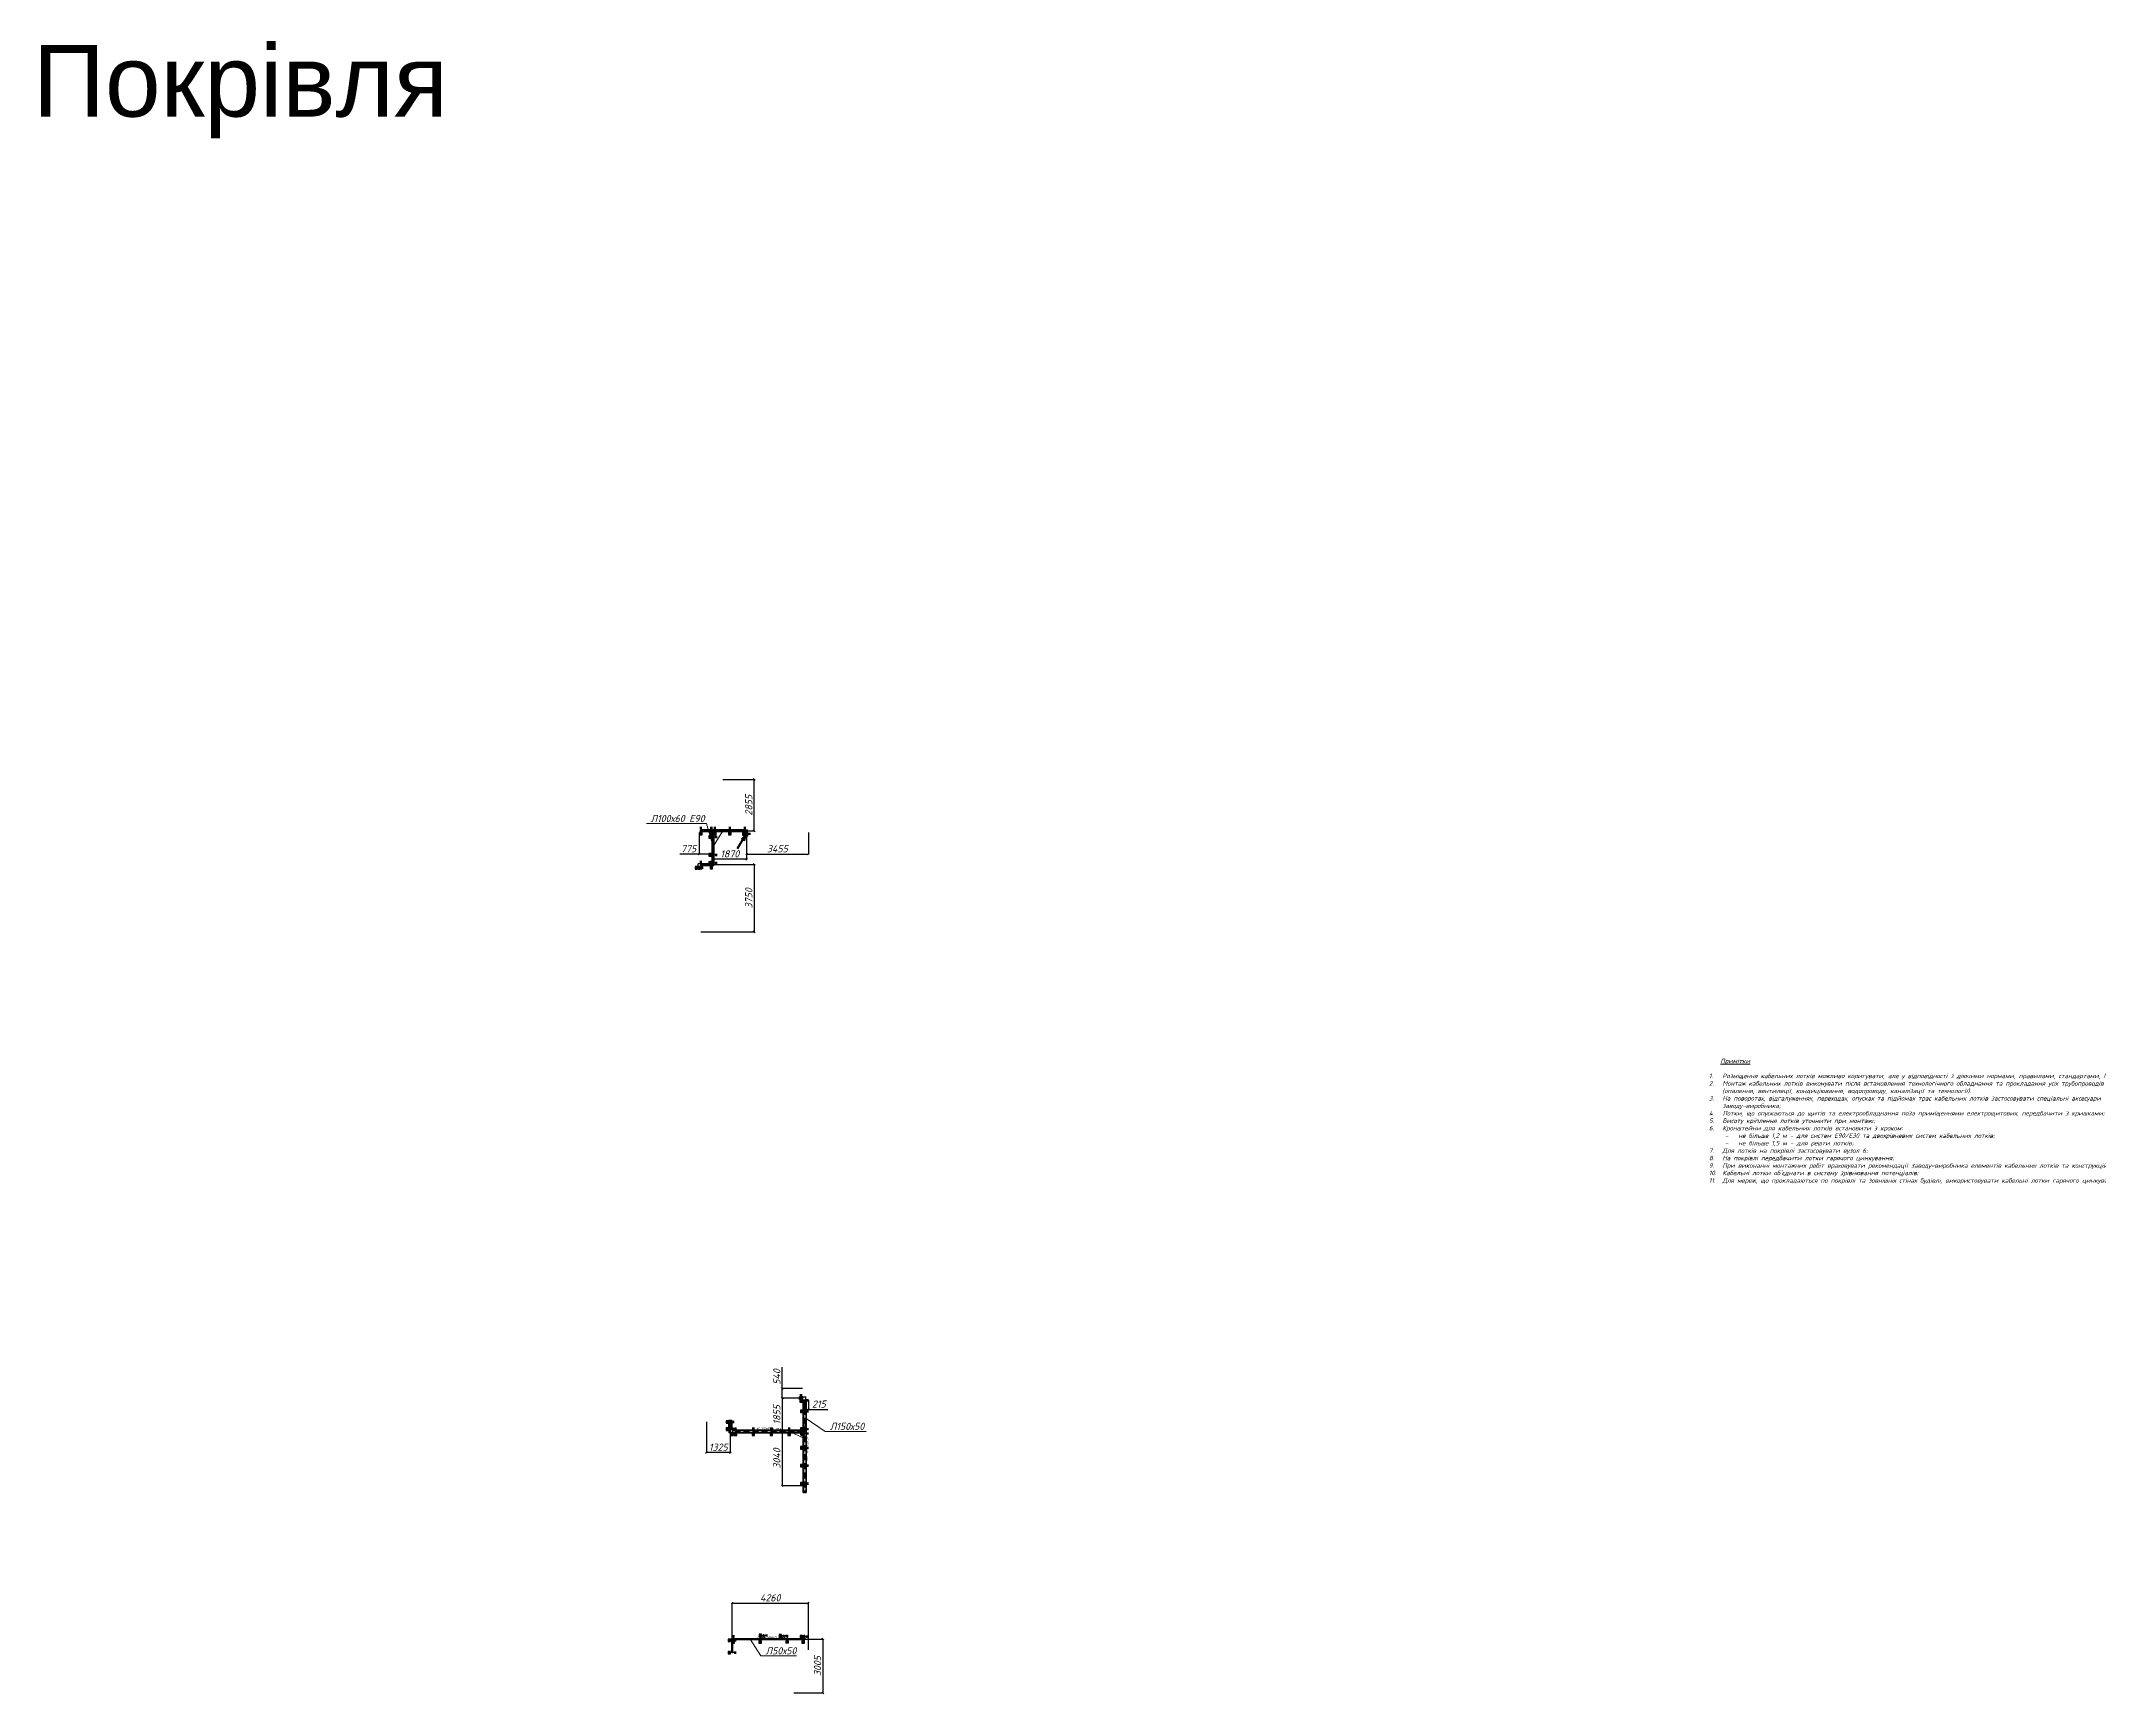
# Model space of a CAD drawing. Extents: x 221643 to 289394, y 86804 to 109436.
# Drawn here: x 277905 to 289394, y 100208 to 109436 of the extents above; entities that cross this region are included whole.
import ezdxf
from ezdxf import colors
from ezdxf.entities.mleader import LeaderData, LeaderLine
from ezdxf.math import Vec2, Vec3

# ---------------------------------------------------------------- set-up
doc = ezdxf.new("R2010")
doc.units = 0
doc.linetypes.add('DASHED2', pattern=[0.375, 0.25, -0.125])
doc.layers.get('Defpoints').update_dxf_attribs({"color": 140})
doc.layers.add('BAKS_opis', color=7, linetype='Continuous')
doc.layers.add("E_Прив'язки", color=24, linetype='Continuous')
for name, color, linetype, lineweight in [('E_Лотки', 5, 'Continuous', 30), ('E_Лотки_аварійні', 1, 'Continuous', 30), ('E_Позначення', 7, 'Continuous', 15), ('E_Щити', 1, 'Continuous', 50)]:
    doc.layers.add(name, color=color, linetype=linetype, lineweight=lineweight)
doc.layers.add('E_Лотки_опори_опуски', color=2, linetype='Continuous', plot=False)
doc.styles.add('GENERATED_STYLE_1', font='arial.ttf')
doc.styles.add('GOST 2.304', font='isocpeui.ttf')
doc.styles.add('ROMANS', font='ROMANS')
doc.styles.get("Standard").update_dxf_attribs({"font": 'arial.ttf'})
doc.styles.add('ГОСТ 2.304', font='isocpeui.ttf')
doc.dimstyles.new('ISO-25', dxfattribs={"dimtxt": 2.5, "dimasz": 2.5, "dimexe": 1.25, "dimexo": 0.625, "dimtad": 1, "dimtxsty": 'Standard', "dimcen": 2.5, "dimadec": 0, "dimazin": 0, "dimtfac": 1, "dimtmove": 0, "dimatfit": 3, "dimfxl": 1, "dimarcsym": 0})

msp = doc.modelspace()

# ---------------------------------------------------------------- texts
at = {"color": 3, "insert": (279018.6877, 109154.6679), "char_height": 400, "attachment_point": 5, "style": 'GENERATED_STYLE_1'}
msp.add_mtext_dynamic_manual_height_columns('Покрівля', width=11868.011259, gutter_width=0.1, heights=[0], dxfattribs=at)
at = {"color": 7, "lineweight": 15, "insert": (287217.1162, 103754.1154), "char_height": 25, "width": 2060.627941, "attachment_point": 1, "style": 'GOST 2.304'}
msp.add_mtext("\\pxi2.5475;{\\LПримітки\\P\\pi0;}\\P\\pi-3,l3,t3;1.^IРозміщення кабельних лотків можливо коригувати, але у відповідності з діючими нормами, правилами, стандартами, ПУЕ та ПТЕ.\\P2.^IМонтаж кабельних лотків виконувати після встановлення технологічного обладнання та прокладання усіх трубопроводів (опалення, вентиляції, кондиціювання, водопроводу, каналізації та технології){\\fISOCPEUR|b0|i1|c238|p34;.\\P}3.^IНа поворотах, відгалуженнях, переходах, опусках та підйомах трас кабельних лотків застосовувати спеціальні аксесуари заводу-виробника;\\P4.^IЛотки, що опускаються до щитів та електрообладнання поза приміщеннями електрощитових, передбачити з кришками;\\P5.^IВисоту кріплення лотків уточнити при монтажі;\\P6.^IКронштейни для кабельних лотків встановити з кроком:\\P\\pl6.5475,t6.5475;-^Iне більше 1,2 м - для систем Е90/Е30 та двохрівневих систем кабельних лотків;\\P-^Iне більше 1,5 м - для решти лотків;\\P\\pl3,t3;7.^IДля лотків на покрівлі застосовувати вузол 6;\\P8.^IНа покрівлі передбачити лотки гарячого цинкування;\\P9.^IПри виконанні монтажних робіт враховувати рекомендації заводу-виробника елементів кабельних лотків та конструкцій;\\P10.^IКабельні лотки об'єднати в систему зрівнювання потенціалів;\\P{\\C256;11.^IДля мереж, що прокладаються по покрівлі та зовнішніх стінах будівлі, використовувати кабельні лотки гарячого цинкування. }", dxfattribs=at)

# ---------------------------------------------------------------- blocks, each defined once
blk = doc.blocks.new('*U16')
at = {"lineweight": -2}
h = blk.add_hatch(color=256, dxfattribs=at)
edge = h.paths.add_edge_path()
edge.add_arc((0.1, 0), 1.28, 0, 360)
h = blk.add_hatch(color=256, dxfattribs=at)
h.paths.add_polyline_path([(-0.5, -0.7), (-5.3, -6.2), (-2.9, -5.2)])
h.paths.add_polyline_path([(-0.5, -0.7), (-2.9, -5.2), (-2.4, -7.8)])
for p, q in [((-9.2, -16.8), (-0.5, -0.7)), ((-0.5, -0.7), (-5.3, -6.2)), ((-0.5, -0.7), (-5.3, -6.2)), ((-5.3, -6.2), (-2.9, -5.2)), ((-5.3, -6.2), (-2.9, -5.2)), ((-2.9, -5.2), (-2.4, -7.8)), ((-2.9, -5.2), (-2.4, -7.8)), ((-0.5, -0.7), (-2.4, -7.8)), ((-0.5, -0.7), (-2.4, -7.8))]:
    blk.add_line(p, q, dxfattribs=at)
blk.add_circle((0.1, 0), 1.24, dxfattribs=at)
blk = doc.blocks.new('BAKS_778')
at = {"layer": 'BAKS_opis', "color": 105, "linetype": 'DASHED2'}
blk.add_line((0, 0), (-17, 0), dxfattribs=at)
at = {"layer": 'E_Лотки'}
for points in [[(0, 8), (-17, 8), (-17, -8), (0, -8)], [(0, 8), (-17, 8), (-17, 8), (0, 8)], [(0, -8), (-17, -8), (-17, 8), (0, 8)], [(0, -8), (-17, -8), (-17, -8), (0, -8)]]:
    blk.add_3dface(points, dxfattribs=at)
at = {"flags": 1}
for tag, p in [('ATT_2', (-17, 0)), ('ATT_3', (-17, 0)), ('ATT_1', (-17, 0)), ('ATT_4', (-17, 0)), ('ATT_5', (-17, 0)), ('AN', (-17, 0)), ('P2X', (-17, 0)), ('P2Y', (-17, 0)), ('LUSTRO', (-17, 0)), ('TYP', (-17, 0)), ('NAME', (-17, 0)), ('P1X', (-17, 0)), ('P1Y', (-17, 0)), ('LENGTH', (12, 0)), ('ID', (12, -8))]:
    blk.add_attdef(tag, p, '', height=2.5, dxfattribs=at)
at = {"layer": 'BAKS_opis', "flags": 1}
blk.add_attdef('SYMBOL', (-2, 10), '', height=10, rotation=0, dxfattribs=at)
blk = doc.blocks.new('A$C4C0572A2')
at = {"linetype": 'Continuous'}
for p, q in [((0, 195), (150, 195)), ((0, 195), (0, 0)), ((150, 195), (195, 150)), ((195, 150), (195, 0)), ((195, 0), (0, 0))]:
    blk.add_line(p, q, dxfattribs=at)
blk = doc.blocks.new('KK___150')
at = {"xscale": 0.1, "yscale": 0.1, "zscale": 0.1, "rotation": 270}
blk.add_blockref('A$C4C0572A2', (-7, 20), dxfattribs=at)
at = {"style": 'ROMANS', "flags": 9}
for tag, p in [('SYMBOL', (-1400, 2148)), ('NAME', (-1400, 2148)), ('ID', (-1400, 2148)), ('TYP', (-1399, 2148)), ('LENGTH', (-1399, 2148)), ('ATT_1', (-1399, 2148)), ('ATT_2', (-1398, 2148)), ('ATT_3', (-1398, 2148)), ('ATT_4', (-1398, 2148)), ('ATT_5', (-1397, 2148)), ('LUSTRO', (-1397, 2148)), ('P1', (-1397, 2148)), ('P2', (-1396, 2148)), ('AN', (-1396, 2148))]:
    blk.add_attdef(tag, p, '', height=0.3, rotation=90, dxfattribs=at)
blk = doc.blocks.new('podpora_200')
for points in [[(-7, 10), (0, 10), (7, 10), (7, 23), (-7, 23)], [(-7, -23), (7, -23), (7, -10), (-7, -10)]]:
    blk.add_hatch(color=256).paths.add_polyline_path(points)
blk.add_line((0, 10), (0, -10))
blk.add_lwpolyline([(-7, -23), (7, -23), (7, -10), (-7, -10)], close=True)
at = {"style": 'ROMANS', "flags": 9}
for tag, p in [('SYMBOL', (3, 15)), ('ID', (3, 15)), ('NAME', (3, 14)), ('TYP', (3, 14)), ('LENGTH', (3, 14)), ('ATT_1', (3, 13)), ('ATT_2', (3, 13)), ('ATT_3', (3, 13)), ('ATT_4', (3, 12)), ('ATT_5', (3, 12)), ('P1', (3, 11)), ('P2', (3, 11)), ('AN', (3, 11)), ('ELEM', (3, 10))]:
    blk.add_attdef(tag, p, '', height=0.3, dxfattribs=at)
blk = doc.blocks.new('A$C7FF703E6')
at = {"linetype": 'Continuous'}
for p, q in [((0, 145), (100, 145)), ((0, 145), (0, 0)), ((100, 145), (145, 100)), ((145, 100), (145, 0)), ((145, 0), (0, 0))]:
    blk.add_line(p, q, dxfattribs=at)
blk = doc.blocks.new('KK___100')
at = {"xscale": 0.1, "yscale": 0.1, "zscale": 0.1, "rotation": 270}
blk.add_blockref('A$C7FF703E6', (-5, 15), dxfattribs=at)
at = {"style": 'ROMANS', "flags": 9}
for tag, p in [('SYMBOL', (-1387, 2121)), ('ID', (-1386, 2121)), ('NAME', (-1386, 2121)), ('TYP', (-1386, 2121)), ('LENGTH', (-1385, 2121)), ('ATT_1', (-1385, 2121)), ('ATT_2', (-1385, 2121)), ('ATT_3', (-1384, 2121)), ('LUSTRO', (-1383, 2121)), ('ATT_4', (-1384, 2121)), ('ATT_5', (-1384, 2121)), ('P1', (-1383, 2121)), ('P2', (-1383, 2121)), ('AN', (-1382, 2121))]:
    blk.add_attdef(tag, p, '', height=0.3, rotation=90, dxfattribs=at)
blk = doc.blocks.new('BAKS_785')
at = {"layer": 'BAKS_opis', "linetype": 'DASHED2', "ltscale": 105}
blk.add_line((0, 0), (0, 20.5), dxfattribs=at)
at = {"layer": 'E_Лотки_аварійні'}
for points in [[(5, 0), (5, 20.5), (-5, 20.5), (-5, 0)], [(-5, 0), (-5, 20.5), (5, 20.5), (5, 0)], [(-5, 0), (-5, 20.5), (-5, 20.5), (-5, 0)], [(5, 0), (5, 20.5), (5, 20.5), (5, 0)]]:
    blk.add_3dface(points, dxfattribs=at)
at = {"flags": 1}
for tag, p in [('ID', (-5, 0)), ('ATT_1', (0, 30)), ('ATT_2', (0, 30)), ('ATT_3', (0, 30)), ('ATT_4', (0, 30)), ('ATT_5', (0, 30)), ('AN', (0, 30)), ('TYP', (0, 30)), ('NAME', (0, 30)), ('P1X', (0, 30)), ('P2X', (0, 30)), ('P1Y', (0, 30)), ('P2Y', (0, 30)), ('LENGTH', (0, 0))]:
    blk.add_attdef(tag, p, '', height=2.5, dxfattribs=at)
at = {"layer": 'BAKS_opis', "flags": 1}
blk.add_attdef('SYMBOL', (-8, 15), '', height=10, rotation=90, dxfattribs=at)
blk = doc.blocks.new('BAKS_787')
at = {"layer": 'BAKS_opis', "linetype": 'DASHED2', "ltscale": 105}
blk.add_line((0, 0), (-247, 0), dxfattribs=at)
at = {"layer": 'E_Лотки_аварійні'}
for points in [[(0, 5), (-247, 5), (-247, -5), (0, -5)], [(0, 5), (-247, 5), (-247, 5), (0, 5)], [(0, -5), (-247, -5), (-247, 5), (0, 5)], [(0, -5), (-247, -5), (-247, -5), (0, -5)]]:
    blk.add_3dface(points, dxfattribs=at)
at = {"flags": 1}
for tag, p in [('TYP', (-257, 0)), ('ATT_1', (-257, 0)), ('ATT_2', (-257, 0)), ('ATT_3', (-257, 0)), ('ATT_4', (-257, 0)), ('ATT_5', (-257, 0)), ('NAME', (-257, 0)), ('P1X', (-257, 0)), ('P2X', (-257, 0)), ('P1Y', (-257, 0)), ('P2Y', (-257, 0)), ('AN', (-257, 0)), ('LENGTH', (10, 0)), ('ID', (10, -5))]:
    blk.add_attdef(tag, p, '', height=2.5, dxfattribs=at)
at = {"layer": 'BAKS_opis', "flags": 1}
blk.add_attdef('SYMBOL', (-124, 8), '', height=10, rotation=0, dxfattribs=at)
blk = doc.blocks.new('BAKS_790')
at = {"layer": 'BAKS_opis', "linetype": 'DASHED2', "ltscale": 105}
blk.add_line((0, 0), (0, -183), dxfattribs=at)
at = {"layer": 'E_Лотки_аварійні'}
for points in [[(-5, 0), (-5, -183), (5, -183), (5, 0)], [(-5, 0), (-5, -183), (-5, -183), (-5, 0)], [(5, 0), (5, -183), (-5, -183), (-5, 0)], [(5, 0), (5, -183), (5, -183), (5, 0)]]:
    blk.add_3dface(points, dxfattribs=at)
at = {"flags": 1}
for tag, p in [('LENGTH', (0, 0)), ('ID', (5, 0)), ('TYP', (0, -192)), ('ATT_1', (0, -192)), ('ATT_2', (0, -192)), ('ATT_3', (0, -192)), ('ATT_4', (0, -192)), ('ATT_5', (0, -192)), ('NAME', (0, -192)), ('P1X', (0, -192)), ('P2X', (0, -192)), ('P1Y', (0, -192)), ('P2Y', (0, -192)), ('AN', (0, -192))]:
    blk.add_attdef(tag, p, '', height=2.5, dxfattribs=at)
at = {"layer": 'BAKS_opis', "flags": 1}
blk.add_attdef('SYMBOL', (8, -96), '', height=10, rotation=270, dxfattribs=at)
blk = doc.blocks.new('BAKS_791')
at = {"layer": 'BAKS_opis', "linetype": 'DASHED2', "ltscale": 105}
blk.add_line((0, 0), (0, -16), dxfattribs=at)
at = {"layer": 'E_Лотки_аварійні'}
for points in [[(-5, 0), (-5, -16), (5, -16), (5, 0)], [(-5, 0), (-5, -16), (-5, -16), (-5, 0)], [(5, 0), (5, -16), (-5, -16), (-5, 0)], [(5, 0), (5, -16), (5, -16), (5, 0)]]:
    blk.add_3dface(points, dxfattribs=at)
at = {"flags": 1}
for tag, p in [('LENGTH', (0, 10)), ('ID', (5, 10)), ('TYP', (0, -16)), ('ATT_1', (0, -16)), ('ATT_2', (0, -16)), ('ATT_3', (0, -16)), ('ATT_4', (0, -16)), ('ATT_5', (0, -16)), ('NAME', (0, -16)), ('P1X', (0, -16)), ('P2X', (0, -16)), ('P1Y', (0, -16)), ('P2Y', (0, -16)), ('AN', (0, -16)), ('LUSTRO', (0, -16))]:
    blk.add_attdef(tag, p, '', height=2.5, dxfattribs=at)
at = {"layer": 'BAKS_opis', "flags": 1}
blk.add_attdef('SYMBOL', (8, -3), '', height=10, rotation=270, dxfattribs=at)
blk = doc.blocks.new('BAKS_792')
at = {"layer": 'BAKS_opis', "linetype": 'DASHED2', "ltscale": 105}
blk.add_line((0, 0), (-59, 0), dxfattribs=at)
at = {"layer": 'E_Лотки_аварійні'}
for points in [[(0, 5), (-59, 5), (-59, -5), (0, -5)], [(0, 5), (-59, 5), (-59, 5), (0, 5)], [(0, -5), (-59, -5), (-59, 5), (0, 5)], [(0, -5), (-59, -5), (-59, -5), (0, -5)]]:
    blk.add_3dface(points, dxfattribs=at)
at = {"flags": 1}
for tag, p in [('ATT_2', (-68, 0)), ('ATT_3', (-68, 0)), ('P2X', (-68, 0)), ('P2Y', (-68, 0)), ('TYP', (-68, 0)), ('ATT_1', (-68, 0)), ('ATT_4', (-68, 0)), ('ATT_5', (-68, 0)), ('NAME', (-68, 0)), ('P1X', (-68, 0)), ('P1Y', (-68, 0)), ('AN', (-68, 0)), ('LENGTH', (10, 0)), ('ID', (10, -5))]:
    blk.add_attdef(tag, p, '', height=2.5, dxfattribs=at)
at = {"layer": 'BAKS_opis', "flags": 1}
blk.add_attdef('SYMBOL', (-29, 8), '', height=10, rotation=0, dxfattribs=at)
blk = doc.blocks.new('_None')
blk = doc.blocks.new('_Oblique')
at = {"color": 0, "linetype": 'ByBlock', "lineweight": -2}
blk.add_line((-0.5, -0.5), (0.5, 0.5), dxfattribs=at)
blk = doc.blocks.new('*D364')
at = {"layer": "E_Прив'язки", "color": 0, "lineweight": -2, "transparency": 16777216}
for p, q in [((282168, 101847), (282168, 101795)), ((282168, 101796), (282189, 101796)), ((282189, 101847), (282189, 101795)), ((282189, 101796), (282297, 101796))]:
    blk.add_line(p, q, dxfattribs=at)
at = {"layer": "E_Прив'язки", "color": 0, "lineweight": -2, "transparency": 16777216, "xscale": 10, "yscale": 10, "zscale": 10, "rotation": 180}
blk.add_blockref('_Oblique', (282168, 101796), dxfattribs=at)
at = {"layer": "E_Прив'язки", "color": 0, "lineweight": -2, "transparency": 16777216, "xscale": 10, "yscale": 10, "zscale": 10}
blk.add_blockref('_Oblique', (282189, 101796), dxfattribs=at)
at = {"layer": "E_Прив'язки", "color": 0, "transparency": 16777216, "insert": (282248, 101826), "char_height": 40, "attachment_point": 5, "style": 'GOST 2.304', "bg_fill": 3, "box_fill_scale": 1.1, "bg_fill_color": 256, "bg_fill_true_color": 13158600, "bg_fill_transparency": 0}
blk.add_mtext('215', dxfattribs=at)
at = {"layer": 'Defpoints', "color": 0, "transparency": 16777216}
for p in [(282168, 101847), (282189, 101847), (282189, 101796)]:
    blk.add_point(p, dxfattribs=at)
blk = doc.blocks.new('*D365')
at = {"layer": 'Defpoints', "color": 0, "transparency": 16777216}
for p in [(282156, 101913), (282156, 101859)]:
    blk.add_point(p, dxfattribs=at)
at = {"layer": "E_Прив'язки", "color": 0, "lineweight": -2, "transparency": 16777216}
for p, q in [((282043, 101913), (282043, 102032)), ((282156, 101913), (282042, 101913)), ((282043, 101859), (282043, 101913)), ((282156, 101859), (282042, 101859))]:
    blk.add_line(p, q, dxfattribs=at)
at = {"layer": "E_Прив'язки", "color": 0, "lineweight": -2, "transparency": 16777216, "xscale": 10, "yscale": 10, "zscale": 10}
for p, rotation in [((282043, 101913), 90), ((282043, 101859), 270)]:
    blk.add_blockref('_Oblique', p, dxfattribs=dict(at, rotation=rotation))
at = {"layer": "E_Прив'язки", "color": 0, "transparency": 16777216, "insert": (282013, 101977), "char_height": 40, "attachment_point": 5, "rotation": 90, "style": 'GOST 2.304', "bg_fill": 3, "box_fill_scale": 1.1, "bg_fill_color": 256, "bg_fill_true_color": 13158600, "bg_fill_transparency": 0}
blk.add_mtext('540', dxfattribs=at)
at = {"layer": 'Defpoints', "color": 0, "transparency": 16777216}
blk.add_point((282043, 101913), dxfattribs=at)
blk = doc.blocks.new('*D366')
at = {"layer": 'Defpoints', "color": 0, "transparency": 16777216}
for p in [(282139, 101859), (282139, 101674)]:
    blk.add_point(p, dxfattribs=at)
at = {"layer": "E_Прив'язки", "color": 0, "lineweight": -2, "transparency": 16777216}
for p, q in [((282139, 101859), (282042, 101859)), ((282043, 101859), (282043, 101674)), ((282139, 101674), (282042, 101674))]:
    blk.add_line(p, q, dxfattribs=at)
at = {"layer": "E_Прив'язки", "color": 0, "lineweight": -2, "transparency": 16777216, "xscale": 10, "yscale": 10, "zscale": 10}
for p, rotation in [((282043, 101859), 90), ((282043, 101674), 270)]:
    blk.add_blockref('_Oblique', p, dxfattribs=dict(at, rotation=rotation))
at = {"layer": "E_Прив'язки", "color": 0, "transparency": 16777216, "insert": (282013, 101766), "char_height": 40, "attachment_point": 5, "rotation": 90, "style": 'GOST 2.304', "bg_fill": 3, "box_fill_scale": 1.1, "bg_fill_color": 256, "bg_fill_true_color": 13158600, "bg_fill_transparency": 0}
blk.add_mtext('1855', dxfattribs=at)
at = {"layer": 'Defpoints', "color": 0, "transparency": 16777216}
blk.add_point((282043, 101674), dxfattribs=at)
blk = doc.blocks.new('*D367')
at = {"layer": 'Defpoints', "color": 0, "transparency": 16777216}
for p in [(282156, 101674), (282043, 101370), (282156, 101370)]:
    blk.add_point(p, dxfattribs=at)
at = {"layer": "E_Прив'язки", "color": 0, "lineweight": -2, "transparency": 16777216}
for p, q in [((282156, 101674), (282042, 101674)), ((282043, 101674), (282043, 101370)), ((282156, 101370), (282042, 101370))]:
    blk.add_line(p, q, dxfattribs=at)
at = {"layer": "E_Прив'язки", "color": 0, "lineweight": -2, "transparency": 16777216, "xscale": 10, "yscale": 10, "zscale": 10}
for p, rotation in [((282043, 101674), 90), ((282043, 101370), 270)]:
    blk.add_blockref('_Oblique', p, dxfattribs=dict(at, rotation=rotation))
at = {"layer": "E_Прив'язки", "color": 0, "transparency": 16777216, "insert": (282013, 101522), "char_height": 40, "attachment_point": 5, "rotation": 90, "style": 'GOST 2.304', "bg_fill": 3, "box_fill_scale": 1.1, "bg_fill_color": 256, "bg_fill_true_color": 13158600, "bg_fill_transparency": 0}
blk.add_mtext('3040', dxfattribs=at)
blk = doc.blocks.new('*D368')
at = {"layer": 'Defpoints', "color": 0, "transparency": 16777216}
for p in [(281844, 105018), (282189, 105018), (282189, 104897)]:
    blk.add_point(p, dxfattribs=at)
at = {"layer": "E_Прив'язки", "color": 0, "lineweight": -2, "transparency": 16777216}
for p, q in [((281844, 105018), (281844, 104896)), ((282189, 105018), (282189, 104896)), ((281844, 104897), (282189, 104897))]:
    blk.add_line(p, q, dxfattribs=at)
at = {"layer": "E_Прив'язки", "color": 0, "lineweight": -2, "transparency": 16777216, "xscale": 10, "yscale": 10, "zscale": 10, "rotation": 180}
blk.add_blockref('_Oblique', (281844, 104897), dxfattribs=at)
at = {"layer": "E_Прив'язки", "color": 0, "lineweight": -2, "transparency": 16777216, "xscale": 10, "yscale": 10, "zscale": 10}
blk.add_blockref('_Oblique', (282189, 104897), dxfattribs=at)
at = {"layer": "E_Прив'язки", "color": 0, "transparency": 16777216, "insert": (282016, 104927), "char_height": 40, "attachment_point": 5, "style": 'GOST 2.304', "bg_fill": 3, "box_fill_scale": 1.1, "bg_fill_color": 256, "bg_fill_true_color": 13158600, "bg_fill_transparency": 0}
blk.add_mtext('3455', dxfattribs=at)
blk = doc.blocks.new('*D369')
at = {"layer": 'Defpoints', "color": 0, "transparency": 16777216}
for p in [(281657, 105018), (281844, 105018)]:
    blk.add_point(p, dxfattribs=at)
at = {"layer": "E_Прив'язки", "color": 0, "lineweight": -2, "transparency": 16777216}
for p, q in [((281657, 105018), (281657, 104867)), ((281844, 105018), (281844, 104867)), ((281844, 104868), (281657, 104868))]:
    blk.add_line(p, q, dxfattribs=at)
at = {"layer": "E_Прив'язки", "color": 0, "lineweight": -2, "transparency": 16777216, "xscale": 10, "yscale": 10, "zscale": 10, "rotation": 180}
blk.add_blockref('_Oblique', (281657, 104868), dxfattribs=at)
at = {"layer": "E_Прив'язки", "color": 0, "lineweight": -2, "transparency": 16777216, "xscale": 10, "yscale": 10, "zscale": 10}
blk.add_blockref('_Oblique', (281844, 104868), dxfattribs=at)
at = {"layer": "E_Прив'язки", "color": 0, "transparency": 16777216, "insert": (281750, 104898), "char_height": 40, "attachment_point": 5, "style": 'GOST 2.304', "bg_fill": 3, "box_fill_scale": 1.1, "bg_fill_color": 256, "bg_fill_true_color": 13158600, "bg_fill_transparency": 0}
blk.add_mtext('1870', dxfattribs=at)
at = {"layer": 'Defpoints', "color": 0, "transparency": 16777216}
blk.add_point((281657, 104868), dxfattribs=at)
blk = doc.blocks.new('*D370')
at = {"layer": 'Defpoints', "color": 0, "transparency": 16777216}
for p in [(281579, 105018), (281657, 105018)]:
    blk.add_point(p, dxfattribs=at)
at = {"layer": "E_Прив'язки", "color": 0, "lineweight": -2, "transparency": 16777216}
for p, q in [((281579, 105018), (281579, 104896)), ((281657, 105018), (281657, 104896)), ((281579, 104897), (281471, 104897)), ((281657, 104897), (281579, 104897))]:
    blk.add_line(p, q, dxfattribs=at)
at = {"layer": "E_Прив'язки", "color": 0, "lineweight": -2, "transparency": 16777216, "xscale": 10, "yscale": 10, "zscale": 10, "rotation": 180}
blk.add_blockref('_Oblique', (281579, 104897), dxfattribs=at)
at = {"layer": "E_Прив'язки", "color": 0, "lineweight": -2, "transparency": 16777216, "xscale": 10, "yscale": 10, "zscale": 10}
blk.add_blockref('_Oblique', (281657, 104897), dxfattribs=at)
at = {"layer": "E_Прив'язки", "color": 0, "transparency": 16777216, "insert": (281520, 104927), "char_height": 40, "attachment_point": 5, "style": 'GOST 2.304', "bg_fill": 3, "box_fill_scale": 1.1, "bg_fill_color": 256, "bg_fill_true_color": 13158600, "bg_fill_transparency": 0}
blk.add_mtext('775', dxfattribs=at)
at = {"layer": 'Defpoints', "color": 0, "transparency": 16777216}
blk.add_point((281579, 104897), dxfattribs=at)
blk = doc.blocks.new('*D371')
at = {"layer": 'Defpoints', "color": 0, "transparency": 16777216}
for p in [(281712, 105313), (281886, 105313), (281834, 105027)]:
    blk.add_point(p, dxfattribs=at)
at = {"layer": "E_Прив'язки", "color": 0, "lineweight": -2, "transparency": 16777216}
for p, q in [((281712, 105313), (281887, 105313)), ((281886, 105027), (281886, 105313)), ((281834, 105027), (281887, 105027))]:
    blk.add_line(p, q, dxfattribs=at)
at = {"layer": "E_Прив'язки", "color": 0, "lineweight": -2, "transparency": 16777216, "xscale": 10, "yscale": 10, "zscale": 10}
for p, rotation in [((281886, 105313), 90), ((281886, 105027), 270)]:
    blk.add_blockref('_Oblique', p, dxfattribs=dict(at, rotation=rotation))
at = {"layer": "E_Прив'язки", "color": 0, "transparency": 16777216, "insert": (281856, 105170), "char_height": 40, "attachment_point": 5, "rotation": 90, "style": 'GOST 2.304', "bg_fill": 3, "box_fill_scale": 1.1, "bg_fill_color": 256, "bg_fill_true_color": 13158600, "bg_fill_transparency": 0}
blk.add_mtext('2855', dxfattribs=at)
blk = doc.blocks.new('*D372')
at = {"layer": 'Defpoints', "color": 0, "transparency": 16777216}
for p in [(281589, 104838), (281589, 104463), (281886, 104463)]:
    blk.add_point(p, dxfattribs=at)
at = {"layer": "E_Прив'язки", "color": 0, "lineweight": -2, "transparency": 16777216}
for p, q in [((281589, 104838), (281887, 104838)), ((281886, 104838), (281886, 104463)), ((281589, 104463), (281887, 104463))]:
    blk.add_line(p, q, dxfattribs=at)
at = {"layer": "E_Прив'язки", "color": 0, "lineweight": -2, "transparency": 16777216, "xscale": 10, "yscale": 10, "zscale": 10}
for p, rotation in [((281886, 104838), 90), ((281886, 104463), 270)]:
    blk.add_blockref('_Oblique', p, dxfattribs=dict(at, rotation=rotation))
at = {"layer": "E_Прив'язки", "color": 0, "transparency": 16777216, "insert": (281856, 104650), "char_height": 40, "attachment_point": 5, "rotation": 90, "style": 'GOST 2.304', "bg_fill": 3, "box_fill_scale": 1.1, "bg_fill_color": 256, "bg_fill_true_color": 13158600, "bg_fill_transparency": 0}
blk.add_mtext('3750', dxfattribs=at)
blk = doc.blocks.new('A$C44C0357C')
at = {"linetype": 'Continuous'}
for p, q in [((0, 95), (50, 95)), ((0, 95), (0, 0)), ((95, 0), (0, 0)), ((50, 95), (95, 50)), ((95, 50), (95, 0))]:
    blk.add_line(p, q, dxfattribs=at)
blk = doc.blocks.new('KK___50')
at = {"xscale": 0.1, "yscale": 0.1, "zscale": 0.1, "rotation": 270}
blk.add_blockref('A$C44C0357C', (-3, 10), dxfattribs=at)
at = {"style": 'ROMANS', "flags": 9}
for tag, p in [('SYMBOL', (-1370, 2080)), ('ID', (-1370, 2080)), ('NAME', (-1370, 2080)), ('TYP', (-1369, 2080)), ('LENGTH', (-1369, 2080)), ('ATT_1', (-1369, 2080)), ('ATT_2', (-1368, 2080)), ('ATT_4', (-1368, 2080)), ('ATT_3', (-1368, 2080)), ('ATT_5', (-1367, 2080)), ('LUSTRO', (-1367, 2080)), ('P1', (-1367, 2080)), ('P2', (-1366, 2080)), ('AN', (-1366, 2080))]:
    blk.add_attdef(tag, p, '', height=0.3, rotation=90, dxfattribs=at)
blk = doc.blocks.new('BAKS_860')
at = {"layer": 'BAKS_opis', "linetype": 'DASHED2', "ltscale": 105}
blk.add_line((0, 0), (0, 68), dxfattribs=at)
at = {"layer": 'E_Лотки'}
for points in [[(2, 0), (2, 68), (-2, 68), (-2, 0)], [(-2, 0), (-2, 68), (2, 68), (2, 0)], [(-2, 0), (-2, 68), (-2, 68), (-2, 0)], [(2, 0), (2, 68), (2, 68), (2, 0)]]:
    blk.add_3dface(points, dxfattribs=at)
at = {"flags": 1}
for tag, p in [('ID', (-2, 0)), ('TYP', (0, 75)), ('ATT_1', (0, 75)), ('ATT_2', (0, 75)), ('ATT_3', (0, 75)), ('ATT_4', (0, 75)), ('ATT_5', (0, 75)), ('NAME', (0, 75)), ('P1X', (0, 75)), ('P2X', (0, 75)), ('P1Y', (0, 75)), ('P2Y', (0, 75)), ('AN', (0, 75)), ('LENGTH', (0, 0))]:
    blk.add_attdef(tag, p, '', height=2.5, dxfattribs=at)
at = {"layer": 'BAKS_opis', "flags": 1}
blk.add_attdef('SYMBOL', (-6, 38), '', height=10, rotation=90, dxfattribs=at)
blk = doc.blocks.new('BAKS_861')
at = {"layer": 'BAKS_opis', "linetype": 'DASHED2', "ltscale": 105}
blk.add_line((0, 0), (0, 13), dxfattribs=at)
at = {"layer": 'E_Лотки'}
for points in [[(2, 0), (2, 13), (-2, 13), (-2, 0)], [(-2, 0), (-2, 13), (2, 13), (2, 0)], [(-2, 0), (-2, 13), (-2, 13), (-2, 0)], [(2, 0), (2, 13), (2, 13), (2, 0)]]:
    blk.add_3dface(points, dxfattribs=at)
at = {"flags": 1}
for tag, p in [('TYP', (0, 13)), ('ATT_1', (0, 13)), ('ATT_2', (0, 13)), ('ATT_3', (0, 13)), ('ATT_4', (0, 13)), ('ATT_5', (0, 13)), ('NAME', (0, 13)), ('P1X', (0, 13)), ('P2X', (0, 13)), ('P1Y', (0, 13)), ('P2Y', (0, 13)), ('AN', (0, 13)), ('LUSTRO', (0, 13)), ('ID', (-2, -7)), ('LENGTH', (0, -7))]:
    blk.add_attdef(tag, p, '', height=2.5, dxfattribs=at)
at = {"layer": 'BAKS_opis', "flags": 1}
blk.add_attdef('SYMBOL', (-6, 3), '', height=10, rotation=90, dxfattribs=at)
blk = doc.blocks.new('BAKS_862')
at = {"layer": 'BAKS_opis', "linetype": 'DASHED2', "ltscale": 105}
blk.add_line((0, 0), (389, 0), dxfattribs=at)
at = {"layer": 'E_Лотки'}
for points in [[(0, -2), (389, -2), (389, 2), (0, 2)], [(0, 2), (389, 2), (389, -2), (0, -2)], [(0, 2), (389, 2), (389, 2), (0, 2)], [(0, -2), (389, -2), (389, -2), (0, -2)]]:
    blk.add_3dface(points, dxfattribs=at)
at = {"flags": 1}
for tag, p in [('ID', (-7, 2)), ('LENGTH', (-7, 0)), ('ATT_2', (396, 0)), ('ATT_3', (396, 0)), ('P2X', (396, 0)), ('P2Y', (396, 0)), ('TYP', (396, 0)), ('ATT_1', (396, 0)), ('ATT_4', (396, 0)), ('ATT_5', (396, 0)), ('NAME', (396, 0)), ('P1X', (396, 0)), ('P1Y', (396, 0)), ('AN', (396, 0))]:
    blk.add_attdef(tag, p, '', height=2.5, dxfattribs=at)
at = {"layer": 'BAKS_opis'}
blk.add_attdef('SYMBOL', (132, 6), '', height=10, dxfattribs=at)
blk = doc.blocks.new('A$C3C5B6495')
at = {"linetype": 'Continuous'}
for p, q in [((0, 33), (0, 0)), ((14, 19), (14, 14))]:
    blk.add_line(p, q, dxfattribs=at)
for centre, start, end in [((14, 33), 180, 270), ((14, 0), 90, 180)]:
    blk.add_arc(centre, 14, start, end, dxfattribs=at)
blk = doc.blocks.new('TKD___50')
blk.add_blockref('A$C3C5B6495', (0, -17))
blk = doc.blocks.new('BAKS_864')
at = {"layer": 'BAKS_opis', "linetype": 'DASHED2', "ltscale": 105}
blk.add_line((0, 0), (0, 4), dxfattribs=at)
at = {"layer": 'E_Лотки'}
for points in [[(2, 0), (2, 4), (-2, 4), (-2, 0)], [(-2, 0), (-2, 4), (2, 4), (2, 0)], [(-2, 0), (-2, 4), (-2, 4), (-2, 0)], [(2, 0), (2, 4), (2, 4), (2, 0)]]:
    blk.add_3dface(points, dxfattribs=at)
at = {"flags": 1}
for tag, p in [('ID', (-2, 0)), ('TYP', (0, 4)), ('ATT_1', (0, 4)), ('ATT_2', (0, 4)), ('ATT_3', (0, 4)), ('ATT_4', (0, 4)), ('ATT_5', (0, 4)), ('NAME', (0, 4)), ('P1X', (0, 4)), ('P2X', (0, 4)), ('P1Y', (0, 4)), ('P2Y', (0, 4)), ('AN', (0, 4)), ('LUSTRO', (0, 4)), ('LENGTH', (0, 0))]:
    blk.add_attdef(tag, p, '', height=2.5, dxfattribs=at)
at = {"layer": 'BAKS_opis', "flags": 1}
blk.add_attdef('SYMBOL', (-5, 2), '', height=10, rotation=90, dxfattribs=at)
blk = doc.blocks.new('BAKS_865')
at = {"layer": 'BAKS_opis', "linetype": 'DASHED2', "ltscale": 105}
blk.add_line((0, 0), (0, 7), dxfattribs=at)
at = {"layer": 'E_Лотки'}
for points in [[(2, 0), (2, 7), (-2, 7), (-2, 0)], [(-2, 0), (-2, 7), (2, 7), (2, 0)], [(-2, 0), (-2, 7), (-2, 7), (-2, 0)], [(2, 0), (2, 7), (2, 7), (2, 0)]]:
    blk.add_3dface(points, dxfattribs=at)
at = {"flags": 1}
for tag, p in [('ID', (-2, 0)), ('TYP', (0, 7)), ('ATT_1', (0, 7)), ('ATT_2', (0, 7)), ('ATT_3', (0, 7)), ('ATT_4', (0, 7)), ('ATT_5', (0, 7)), ('NAME', (0, 7)), ('P1X', (0, 7)), ('P2X', (0, 7)), ('P1Y', (0, 7)), ('P2Y', (0, 7)), ('AN', (0, 7)), ('LUSTRO', (0, 7)), ('LENGTH', (0, 0))]:
    blk.add_attdef(tag, p, '', height=2.5, dxfattribs=at)
at = {"layer": 'BAKS_opis', "flags": 1}
blk.add_attdef('SYMBOL', (-5, 4), '', height=10, rotation=90, dxfattribs=at)
blk = doc.blocks.new('*D483')
at = {"layer": 'Defpoints', "color": 0, "transparency": 16777216}
for p in [(282108, 100513), (282108, 100213), (282270, 100213)]:
    blk.add_point(p, dxfattribs=at)
at = {"layer": "E_Прив'язки", "color": 0, "lineweight": -2, "transparency": 16777216}
for p, q in [((282108, 100513), (282272, 100513)), ((282270, 100513), (282270, 100213)), ((282108, 100213), (282272, 100213))]:
    blk.add_line(p, q, dxfattribs=at)
at = {"layer": "E_Прив'язки", "color": 0, "lineweight": -2, "transparency": 16777216, "xscale": 10, "yscale": 10, "zscale": 10}
for p, rotation in [((282270, 100513), 90), ((282270, 100213), 270)]:
    blk.add_blockref('_Oblique', p, dxfattribs=dict(at, rotation=rotation))
at = {"layer": "E_Прив'язки", "color": 0, "transparency": 16777216, "insert": (282240, 100363), "char_height": 40, "attachment_point": 5, "rotation": 90, "style": 'GOST 2.304', "bg_fill": 3, "box_fill_scale": 1.1, "bg_fill_color": 256, "bg_fill_true_color": 13158600, "bg_fill_transparency": 0}
blk.add_mtext('3005', dxfattribs=at)
blk = doc.blocks.new('*D484')
at = {"layer": 'Defpoints', "color": 0, "transparency": 16777216}
for p in [(282189, 100714), (281763, 100453), (282189, 100453)]:
    blk.add_point(p, dxfattribs=at)
at = {"layer": "E_Прив'язки", "color": 0, "lineweight": -2, "transparency": 16777216}
for p, q in [((281763, 100453), (281763, 100715)), ((281763, 100714), (282189, 100714)), ((282189, 100453), (282189, 100715))]:
    blk.add_line(p, q, dxfattribs=at)
at = {"layer": "E_Прив'язки", "color": 0, "lineweight": -2, "transparency": 16777216, "xscale": 10, "yscale": 10, "zscale": 10, "rotation": 180}
blk.add_blockref('_Oblique', (281763, 100714), dxfattribs=at)
at = {"layer": "E_Прив'язки", "color": 0, "lineweight": -2, "transparency": 16777216, "xscale": 10, "yscale": 10, "zscale": 10}
blk.add_blockref('_Oblique', (282189, 100714), dxfattribs=at)
at = {"layer": "E_Прив'язки", "color": 0, "transparency": 16777216, "insert": (281976, 100744), "char_height": 40, "attachment_point": 5, "style": 'GOST 2.304', "bg_fill": 3, "box_fill_scale": 1.1, "bg_fill_color": 256, "bg_fill_true_color": 13158600, "bg_fill_transparency": 0}
blk.add_mtext('4260', dxfattribs=at)
blk = doc.blocks.new('*D485')
at = {"layer": 'Defpoints', "color": 0, "transparency": 16777216}
for p in [(281620, 101726), (281753, 101726)]:
    blk.add_point(p, dxfattribs=at)
at = {"layer": "E_Прив'язки", "color": 0, "lineweight": -2, "transparency": 16777216}
for p, q in [((281620, 101726), (281620, 101554)), ((281753, 101726), (281753, 101554)), ((281753, 101555), (281620, 101555))]:
    blk.add_line(p, q, dxfattribs=at)
at = {"layer": "E_Прив'язки", "color": 0, "lineweight": -2, "transparency": 16777216, "xscale": 10, "yscale": 10, "zscale": 10, "rotation": 180}
blk.add_blockref('_Oblique', (281620, 101555), dxfattribs=at)
at = {"layer": "E_Прив'язки", "color": 0, "lineweight": -2, "transparency": 16777216, "xscale": 10, "yscale": 10, "zscale": 10}
blk.add_blockref('_Oblique', (281753, 101555), dxfattribs=at)
at = {"layer": "E_Прив'язки", "color": 0, "transparency": 16777216, "insert": (281686, 101585), "char_height": 40, "attachment_point": 5, "style": 'GOST 2.304', "bg_fill": 3, "box_fill_scale": 1.1, "bg_fill_color": 256, "bg_fill_true_color": 13158600, "bg_fill_transparency": 0}
blk.add_mtext('1325', dxfattribs=at)
at = {"layer": 'Defpoints', "color": 0, "transparency": 16777216}
blk.add_point((281620, 101555), dxfattribs=at)
blk = doc.blocks.new('A$C31AE22BB')
at = {"linetype": 'Continuous'}
for p, q in [((430, 140), (0, 140)), ((290, 0), (140, 0))]:
    blk.add_line(p, q, dxfattribs=at)
for centre, start, end in [((0, 0), 0, 90), ((430, 0), 90, 180)]:
    blk.add_arc(centre, 140, start, end, dxfattribs=at)
blk = doc.blocks.new('TKD___150')
at = {"xscale": 0.1, "yscale": 0.1, "zscale": 0.1}
blk.add_blockref('A$C31AE22BB', (-21, -14), dxfattribs=at)
at = {"style": 'ROMANS', "flags": 9}
for tag, p in [('SYMBOL', (5, 15)), ('ID', (5, 15)), ('NAME', (5, 14)), ('TYP', (5, 14)), ('LENGTH', (5, 14)), ('ATT_1', (5, 13)), ('ATT_2', (5, 13)), ('ATT_3', (5, 13)), ('ATT_4', (5, 12)), ('LUSTRO', (5, 12)), ('ATT_5', (5, 12)), ('P1', (5, 11)), ('P2', (5, 11)), ('AN', (5, 11))]:
    blk.add_attdef(tag, p, '', height=0.3, dxfattribs=at)
blk = doc.blocks.new('BAKS_1709')
at = {"layer": 'BAKS_opis', "color": 105, "linetype": 'DASHED2'}
blk.add_line((0, 0), (0, -514), dxfattribs=at)
at = {"layer": 'E_Лотки'}
for points in [[(-8, 0), (-8, -514), (8, -514), (8, 0)], [(-8, 0), (-8, -514), (-8, -514), (-8, 0)], [(8, 0), (8, -514), (-8, -514), (-8, 0)], [(8, 0), (8, -514), (8, -514), (8, 0)]]:
    blk.add_3dface(points, dxfattribs=at)
at = {"flags": 1}
for tag, p in [('LENGTH', (0, 0)), ('ID', (8, 0)), ('ATT_2', (0, -514)), ('ATT_3', (0, -514)), ('P2X', (0, -514)), ('P2Y', (0, -514)), ('LUSTRO', (0, -514)), ('TYP', (0, -514)), ('ATT_1', (0, -514)), ('ATT_4', (0, -514)), ('ATT_5', (0, -514)), ('NAME', (0, -514)), ('P1X', (0, -514)), ('P1Y', (0, -514)), ('AN', (0, -514))]:
    blk.add_attdef(tag, p, '', height=2.5, dxfattribs=at)
at = {"layer": 'BAKS_opis'}
blk.add_attdef('SYMBOL', (10, -203), '', height=10, rotation=270, dxfattribs=at)
blk = doc.blocks.new('BAKS_1710')
at = {"layer": 'BAKS_opis', "color": 105, "linetype": 'DASHED2'}
blk.add_line((0, 0), (382, 1), dxfattribs=at)
at = {"layer": 'E_Лотки'}
for points in [[(0, -7), (382, -7), (381, 8), (0, 7)], [(0, 7), (381, 8), (382, -7), (0, -7)], [(0, 7), (381, 8), (381, 8), (0, 7)], [(0, -7), (382, -7), (382, -7), (0, -7)]]:
    blk.add_3dface(points, dxfattribs=at)
at = {"flags": 1}
for tag, p in [('ID', (0, 7)), ('LENGTH', (0, 0)), ('TYP', (382, 1)), ('ATT_1', (382, 1)), ('ATT_2', (382, 1)), ('ATT_3', (382, 1)), ('ATT_4', (382, 1)), ('ATT_5', (382, 1)), ('NAME', (382, 1)), ('P1X', (382, 1)), ('P2X', (382, 1)), ('P1Y', (382, 1)), ('P2Y', (382, 1)), ('AN', (382, 1)), ('LUSTRO', (382, 1))]:
    blk.add_attdef(tag, p, '', height=2.5, dxfattribs=at)
at = {"layer": 'BAKS_opis'}
blk.add_attdef('SYMBOL', (137, 11), '', height=10, rotation=0.1044, dxfattribs=at)
blk = doc.blocks.new('BAKS_1711')
at = {"layer": 'BAKS_opis', "color": 105, "linetype": 'DASHED2'}
blk.add_line((0, 0), (0, 50), dxfattribs=at)
at = {"layer": 'E_Лотки'}
for points in [[(8, 0), (8, 50), (-8, 50), (-8, 0)], [(-8, 0), (-8, 50), (8, 50), (8, 0)], [(-8, 0), (-8, 50), (-8, 50), (-8, 0)], [(8, 0), (8, 50), (8, 50), (8, 0)]]:
    blk.add_3dface(points, dxfattribs=at)
at = {"flags": 1}
for tag, p in [('ID', (-8, 0)), ('TYP', (0, 50)), ('ATT_1', (0, 50)), ('ATT_2', (0, 50)), ('ATT_3', (0, 50)), ('ATT_4', (0, 50)), ('ATT_5', (0, 50)), ('NAME', (0, 50)), ('P1X', (0, 50)), ('P2X', (0, 50)), ('P1Y', (0, 50)), ('P2Y', (0, 50)), ('AN', (0, 50)), ('LUSTRO', (0, 50)), ('LENGTH', (0, 0))]:
    blk.add_attdef(tag, p, '', height=2.5, dxfattribs=at)
at = {"layer": 'BAKS_opis', "flags": 1}
blk.add_attdef('SYMBOL', (-10, 25), '', height=10, rotation=90, dxfattribs=at)
blk = doc.blocks.new('A$C4863500E')
at = {"linetype": 'Continuous'}
for p, q in [((380, 140), (0, 140)), ((240, 0), (140, 0))]:
    blk.add_line(p, q, dxfattribs=at)
for centre, start, end in [((0, 0), 0, 90), ((380, 0), 90, 180)]:
    blk.add_arc(centre, 140, start, end, dxfattribs=at)
blk = doc.blocks.new('TKD___100')
at = {"xscale": 0.1, "yscale": 0.1, "zscale": 0.1}
blk.add_blockref('A$C4863500E', (-19, -14), dxfattribs=at)
at = {"style": 'ROMANS', "flags": 9}
for tag, p in [('SYMBOL', (5, 15)), ('ID', (5, 15)), ('NAME', (5, 14)), ('TYP', (5, 14)), ('LENGTH', (5, 14)), ('ATT_1', (5, 13)), ('ATT_2', (5, 13)), ('ATT_3', (5, 13)), ('ATT_4', (5, 12)), ('LUSTRO', (5, 12)), ('ATT_5', (5, 12)), ('P1', (5, 11)), ('P2', (5, 11)), ('AN', (5, 11))]:
    blk.add_attdef(tag, p, '', height=0.3, dxfattribs=at)

# ---------------------------------------------------------------- block references
at = {"layer": 'E_Лотки'}
for name, p in [('BAKS_778', (282155.7689, 101859.0751)), ('BAKS_865', (281937.8077, 100529.8378)), ('BAKS_864', (282049.5511, 100529.8378)), ('BAKS_861', (282166.3892, 100520.3378)), ('BAKS_860', (281763.2164, 100437.8852))]:
    msp.add_blockref(name, p, dxfattribs=at)
at = {"layer": 'E_Лотки', "xscale": -1}
for name, p, rotation in [('KK___150', (282167.7689, 101847.0751), 359.9999999999603), ('KK___50', (282159.3892, 100513.3378), 270)]:
    msp.add_blockref(name, p, dxfattribs=dict(at, rotation=rotation))
at = {"layer": 'E_Лотки'}
for name, p, rotation in [('KK___150', (281764.7702, 101673.1079), 90.00000000000368), ('TKD___50', (281937.8077, 100515.8378), 90), ('TKD___50', (282049.5511, 100515.8378), 90), ('KK___50', (281763.2164, 100506.3378), 359.9999999999963)]:
    msp.add_blockref(name, p, dxfattribs=dict(at, rotation=rotation))
msp.add_blockref('BAKS_862', (281770.2164, 100513.3378), dxfattribs=at).add_auto_attribs({'SYMBOL': 'KGJ/KCJ50H50/3_цинк'})
at = {"layer": 'E_Лотки_аварійні'}
for name, p in [('BAKS_787', (281834.2873, 105027.4417)), ('BAKS_790', (281656.7887, 105030.3477)), ('BAKS_785', (281843.7873, 104997.4417)), ('BAKS_791', (281579.2172, 104828.371)), ('BAKS_792', (281647.2887, 104837.871))]:
    msp.add_blockref(name, p, dxfattribs=at)
at = {"layer": 'E_Лотки_аварійні', "xscale": -1}
for p, rotation in [((281843.7873, 105017.9417), 359.9999999999963), ((281588.7172, 104837.871), 89.9999999999927)]:
    msp.add_blockref('KK___100', p, dxfattribs=dict(at, rotation=rotation))
at = {"layer": 'E_Лотки_аварійні', "rotation": 180.0000000000037}
msp.add_blockref('KK___100', (281656.7887, 104847.371), dxfattribs=at)
at = {"layer": 'E_Лотки_опори_опуски'}
for p in [(281588.7142, 105027.4417), (281647.2887, 105027.4417), (281666.2887, 105027.4417), (281750.4007, 105027.4417), (281834.2873, 105027.4417), (281588.7172, 104837.871), (281647.2887, 104837.871), (282147.4907, 101859.0751), (281764.7689, 101673.803), (281781.7689, 101673.803), (281881.7689, 101673.803), (282081.7689, 101673.803), (282155.7689, 101673.803), (281770.2164, 100513.3378), (281920.2164, 100513.3378), (282070.2164, 100513.3378), (282159.3892, 100513.3378)]:
    msp.add_blockref('podpora_200', p, dxfattribs=at)
at = {"layer": 'E_Лотки_опори_опуски', "rotation": 270}
for p in [(281843.7873, 105009.8477), (281656.7887, 104992.3448), (281656.7887, 104892.3448), (281579.2172, 104820.621), (281656.7887, 104847.371), (282167.7689, 101847.0751), (282167.7689, 101785.803), (281752.7689, 101725.803), (281752.7689, 101685.803), (282167.7689, 101685.803), (282167.7689, 101661.803), (282167.7689, 101581.8186), (282167.7689, 101481.8186), (282167.7689, 101381.8186), (281937.8077, 100533.3378), (282049.5511, 100531.6721), (282166.3892, 100526.9221), (281763.2164, 100506.3378), (281763.2164, 100437.8852)]:
    msp.add_blockref('podpora_200', p, dxfattribs=at)
at = {"layer": 'E_Щити', "xscale": 5.000000000000004, "yscale": 5.000000000000004, "zscale": 5.000000000000004, "rotation": 357.0874877686715}
msp.add_blockref('*U16', (281843.2283, 105009.8822), dxfattribs=at)

msp.set_redraw_order([(e.dxf.handle, doc.entitydb.next_handle()) for e in msp.query("TEXT MTEXT ATTDEF DIMENSION ARC_DIMENSION")])  # texts and dimensions are drawn at this point

# ---------------------------------------------------------------- next in the draw order: dimensions: what is measured, and where the dimension line sits
at = {"layer": "E_Прив'язки"}
for base, p1, p2, picture, middle in [((282189.1781, 104896.9119), (281843.7873, 105017.9417), (282189.1781, 105017.9417), '*D368', (282016.4827, 104926.9119)), ((282189.1781, 101796.0023), (282167.7689, 101847.0751), (282189.1781, 101847.0751), '*D364', (282248.0872, 101826.0023)), ((281620.2201, 101555.1529), (281752.7689, 101725.803), (281620.2201, 101725.803), '*D485', (281686.4945, 101585.1529))]:
    dim = msp.add_linear_dim(base=base, p1=p1, p2=p2, dimstyle='ISO-25', override={"dimtxt": 40, "dimasz": 10, "dimexo": 0, "dimgap": 10, "dimlfac": 10, "dimrnd": 5, "dimtxsty": 'GOST 2.304', "dimblk1": 'Oblique', "dimblk2": 'Oblique', "dimsah": 1, "dimfxl": 1.25, "dimtfill": 1}, dxfattribs=at)
    dim.commit()
    dim.dimension.update_dxf_attribs({"geometry": picture, "text_midpoint": middle})
dim = msp.add_linear_dim(base=(282270.3482, 100212.909), p1=(282107.9701, 100513.3378), p2=(282107.9701, 100212.909), angle=90, dimstyle='ISO-25', override={"dimtxt": 40, "dimasz": 10, "dimexo": 0, "dimgap": 10, "dimlfac": 10, "dimrnd": 5, "dimtxsty": 'GOST 2.304', "dimblk1": 'Oblique', "dimblk2": 'Oblique', "dimsah": 1, "dimfxl": 1.25, "dimtfill": 1}, dxfattribs=at)
dim.commit()
dim.dimension.update_dxf_attribs({"geometry": '*D483', "text_midpoint": (282240.3482, 100363.1234)})

# ---------------------------------------------------------------- next in the draw order: block references
at = {"layer": 'E_Лотки'}
msp.add_blockref('BAKS_1711', (281752.7702, 101685.1079), dxfattribs=at)

# ---------------------------------------------------------------- next in the draw order: dimensions: what is measured, and where the dimension line sits
at = {"layer": "E_Прив'язки"}
for base, p1, p2, picture, middle in [((281656.7887, 104867.8428), (281843.7873, 105017.9417), (281656.7887, 105017.9417), '*D369', (281750.288, 104898.1004)), ((282189.1781, 100713.815), (281763.2064, 100453.1593), (282189.1781, 100453.1593), '*D484', (281976.1922, 100743.815))]:
    dim = msp.add_linear_dim(base=base, p1=p1, p2=p2, dimstyle='ISO-25', override={"dimtxt": 40, "dimasz": 10, "dimexo": 0, "dimgap": 10, "dimlfac": 10, "dimrnd": 5, "dimtxsty": 'GOST 2.304', "dimblk1": 'Oblique', "dimblk2": 'Oblique', "dimsah": 1, "dimfxl": 1.25, "dimtfill": 1}, dxfattribs=at)
    dim.commit()
    dim.dimension.update_dxf_attribs({"geometry": picture, "text_midpoint": middle})
dim = msp.add_linear_dim(base=(282042.9573, 101912.909), p1=(282155.7689, 101859.0751), p2=(282155.7689, 101912.909), angle=90, dimstyle='ISO-25', override={"dimtxt": 40, "dimasz": 10, "dimexo": 0, "dimgap": 10, "dimlfac": 10, "dimrnd": 5, "dimtxsty": 'GOST 2.304', "dimblk1": 'Oblique', "dimblk2": 'Oblique', "dimsah": 1, "dimfxl": 1.25, "dimtfill": 1}, dxfattribs=at)
dim.commit()
dim.dimension.update_dxf_attribs({"geometry": '*D365', "text_midpoint": (282012.9573, 101977.4545)})

# ---------------------------------------------------------------- next in the draw order: dimensions: what is measured, and where the dimension line sits
dim = msp.add_linear_dim(base=(281579.21422, 104896.91187), p1=(281656.78865, 105017.94173), p2=(281579.21422, 105017.94173), dimstyle='ISO-25', override={"dimtxt": 40, "dimasz": 10, "dimexo": 0, "dimgap": 10, "dimlfac": 10, "dimrnd": 5, "dimtxsty": 'GOST 2.304', "dimblk1": 'Oblique', "dimblk2": 'Oblique', "dimsah": 1, "dimfxl": 1.25, "dimtfill": 1}, dxfattribs=at)
dim.commit()
dim.dimension.update_dxf_attribs({"geometry": '*D370', "text_midpoint": (281520.21422, 104927.16944)})
dim = msp.add_linear_dim(base=(282042.9573, 101673.803), p1=(282139.2124, 101859.0751), p2=(282139.2124, 101673.803), angle=90, dimstyle='ISO-25', override={"dimtxt": 40, "dimasz": 10, "dimexo": 0, "dimgap": 10, "dimlfac": 10, "dimrnd": 5, "dimtxsty": 'GOST 2.304', "dimblk1": 'Oblique', "dimblk2": 'Oblique', "dimsah": 1, "dimfxl": 1.25, "dimtfill": 1}, dxfattribs=at)
dim.commit()
dim.dimension.update_dxf_attribs({"geometry": '*D366', "text_midpoint": (282012.9573, 101766.4391)})

# ---------------------------------------------------------------- next in the draw order: leaders
at = {"layer": 'E_Позначення'}
ml = msp.add_multileader_mtext('Standard', dxfattribs=at)
ml.set_content('Л50х50', color=256, style='ГОСТ 2.304')
ml.set_leader_properties(color=256, linetype='ByLayer', lineweight=-1)
ml.set_arrow_properties(name='NONE')
ml.build(insert=Vec2(0, 0))
ml.multileader.update_dxf_attribs({"has_dogleg": 0, "text_left_attachment_type": 6, "text_right_attachment_type": 6, "dogleg_length": 0, "arrow_head_size": 0.1})
ctx = ml.context
ctx.base_point, ctx.char_height, ctx.arrow_head_size, ctx.landing_gap_size, ctx.plane_origin = Vec3(281924.2985, 100420.4407), 40, 0.1, 10, Vec3(284034.4365, 99903.6312)
ctx.left_attachment, ctx.right_attachment, ctx.text_align_type = 6, 6, 2
notes = []
notes.append((ctx, [(0, (1, 1, 0), (281924.2985, 100420.4407), (1, 0), 0, [(0, [(281863.1348, 100513.3378)], 0, [])])]))
ctx.mtext.insert, ctx.mtext.alignment, ctx.mtext.flow_direction = Vec3(282121.8439, 100468.4407), 3, 5
ctx.mtext.has_bg_fill, ctx.mtext.bg_color, ctx.mtext.bg_scale_factor, ctx.mtext.bg_transparency, ctx.mtext.use_window_bg_color = 1, -1027028792, 1.5, 0, 1
for ctx, leaders in notes:
    for number, flags, end, landing, length, lines in leaders:
        leader = LeaderData()
        leader.index, (leader.has_last_leader_line, leader.has_dogleg_vector, leader.attachment_direction) = number, flags
        leader.last_leader_point, leader.dogleg_vector, leader.dogleg_length = Vec3(end), Vec3(landing), length
        for number, points, colour, breaks in lines:
            line = LeaderLine()
            line.index, line.vertices, line.color, line.breaks = number, Vec3.list(points), colors.encode_raw_color(colour), breaks
            leader.lines.append(line)
        ctx.leaders.append(leader)

# ---------------------------------------------------------------- next in the draw order: dimensions: what is measured, and where the dimension line sits
at = {"layer": "E_Прив'язки"}
for base, p1, p2, picture, middle in [((281885.7492, 105312.909), (281834.2873, 105027.4417), (281712.2087, 105312.909), '*D371', (281855.7492, 105170.1754)), ((281885.7819, 104462.909), (281588.7172, 104837.871), (281588.7172, 104462.909), '*D372', (281855.5243, 104650.39)), ((282042.9573, 101369.8186), (282155.7689, 101673.803), (282155.7689, 101369.8186), '*D367', (282012.9573, 101521.8108))]:
    dim = msp.add_linear_dim(base=base, p1=p1, p2=p2, angle=90, dimstyle='ISO-25', override={"dimtxt": 40, "dimasz": 10, "dimexo": 0, "dimgap": 10, "dimlfac": 10, "dimrnd": 5, "dimtxsty": 'GOST 2.304', "dimblk1": 'Oblique', "dimblk2": 'Oblique', "dimsah": 1, "dimfxl": 1.25, "dimtfill": 1}, dxfattribs=at)
    dim.commit()
    dim.dimension.update_dxf_attribs({"geometry": picture, "text_midpoint": middle})

# ---------------------------------------------------------------- next in the draw order: block references
at = {"layer": 'E_Лотки'}
for name, p in [('BAKS_1709', (282167.7689, 101847.0751)), ('BAKS_1710', (281764.7689, 101673.1078))]:
    msp.add_blockref(name, p, dxfattribs=at).add_auto_attribs({'SYMBOL': 'KCJ150H50/3N_цинк'})
at = {"layer": 'E_Лотки', "rotation": 270}
msp.add_blockref('TKD___150', (282160.2689, 101673.803), dxfattribs=at)
at = {"layer": 'E_Лотки_аварійні'}
msp.add_blockref('TKD___100', (281656.7887, 105022.4417), dxfattribs=at)
at = {"layer": 'E_Лотки_опори_опуски'}
msp.add_blockref('podpora_200', (281981.7689, 101673.803), dxfattribs=at)

# ---------------------------------------------------------------- next in the draw order: leaders
at = {"layer": 'E_Позначення'}
ml = msp.add_multileader_mtext('Standard', dxfattribs=at)
ml.set_content('Л100х60 Е90', color=256, style='ГОСТ 2.304')
ml.set_leader_properties(color=256, linetype='ByLayer', lineweight=-1)
ml.set_arrow_properties(name='NONE')
ml.build(insert=Vec2(0, 0))
ml.multileader.update_dxf_attribs({"has_dogleg": 0, "text_left_attachment_type": 6, "text_right_attachment_type": 6, "dogleg_length": 0, "arrow_head_size": 0.1})
ctx = ml.context
ctx.base_point, ctx.char_height, ctx.arrow_head_size, ctx.landing_gap_size, ctx.plane_origin = Vec3(281273.7639, 105067.6727), 40, 0.1, 10, Vec3(284129.1058, 104616.9978)
ctx.left_attachment, ctx.right_attachment, ctx.text_align_type = 6, 6, 2
notes = []
notes.append((ctx, [(1, (1, 1, 0), (281619.7942, 105067.6727), (-1, 0), 0, [(1, [(281710.6221, 105027.4417), (281656.7887, 104938.8593)], 0, [])])]))
ctx.mtext.insert, ctx.mtext.alignment, ctx.mtext.flow_direction = Vec3(281609.7942, 105115.6727), 3, 5
ctx.mtext.has_bg_fill, ctx.mtext.bg_color, ctx.mtext.bg_scale_factor, ctx.mtext.bg_transparency, ctx.mtext.use_window_bg_color = 1, -1027028792, 1.5, 0, 1
ml = msp.add_multileader_mtext('Standard', dxfattribs=at)
ml.set_content('Л150х50', color=256, style='ГОСТ 2.304')
ml.set_leader_properties(color=256, linetype='ByLayer', lineweight=-1)
ml.set_arrow_properties(name='NONE')
ml.build(insert=Vec2(0, 0))
ml.multileader.update_dxf_attribs({"has_dogleg": 0, "text_left_attachment_type": 6, "text_right_attachment_type": 6, "dogleg_length": 0, "arrow_head_size": 0.1})
ctx = ml.context
ctx.base_point, ctx.char_height, ctx.arrow_head_size, ctx.landing_gap_size, ctx.plane_origin = Vec3(282282.3285, 101673.4774), 40, 0.1, 10, Vec3(284624.1212, 101039.5826)
ctx.left_attachment, ctx.right_attachment, ctx.text_align_type = 6, 6, 2
notes.append((ctx, [(0, (1, 1, 0), (282282.3285, 101673.4774), (1, 0), 0, [(2, [(282081.7689, 101673.803), (282165.5217, 101634.4513), (282171.4144, 101748.6222)], 0, [])])]))
ctx.mtext.insert, ctx.mtext.alignment, ctx.mtext.flow_direction = Vec3(282500.5709, 101721.4774), 3, 5
ctx.mtext.has_bg_fill, ctx.mtext.bg_color, ctx.mtext.bg_scale_factor, ctx.mtext.bg_transparency, ctx.mtext.use_window_bg_color = 1, -1027028792, 1.5, 0, 1
for ctx, leaders in notes:
    for number, flags, end, landing, length, lines in leaders:
        leader = LeaderData()
        leader.index, (leader.has_last_leader_line, leader.has_dogleg_vector, leader.attachment_direction) = number, flags
        leader.last_leader_point, leader.dogleg_vector, leader.dogleg_length = Vec3(end), Vec3(landing), length
        for number, points, colour, breaks in lines:
            line = LeaderLine()
            line.index, line.vertices, line.color, line.breaks = number, Vec3.list(points), colors.encode_raw_color(colour), breaks
            leader.lines.append(line)
        ctx.leaders.append(leader)

doc.saveas('drawing.dxf')
